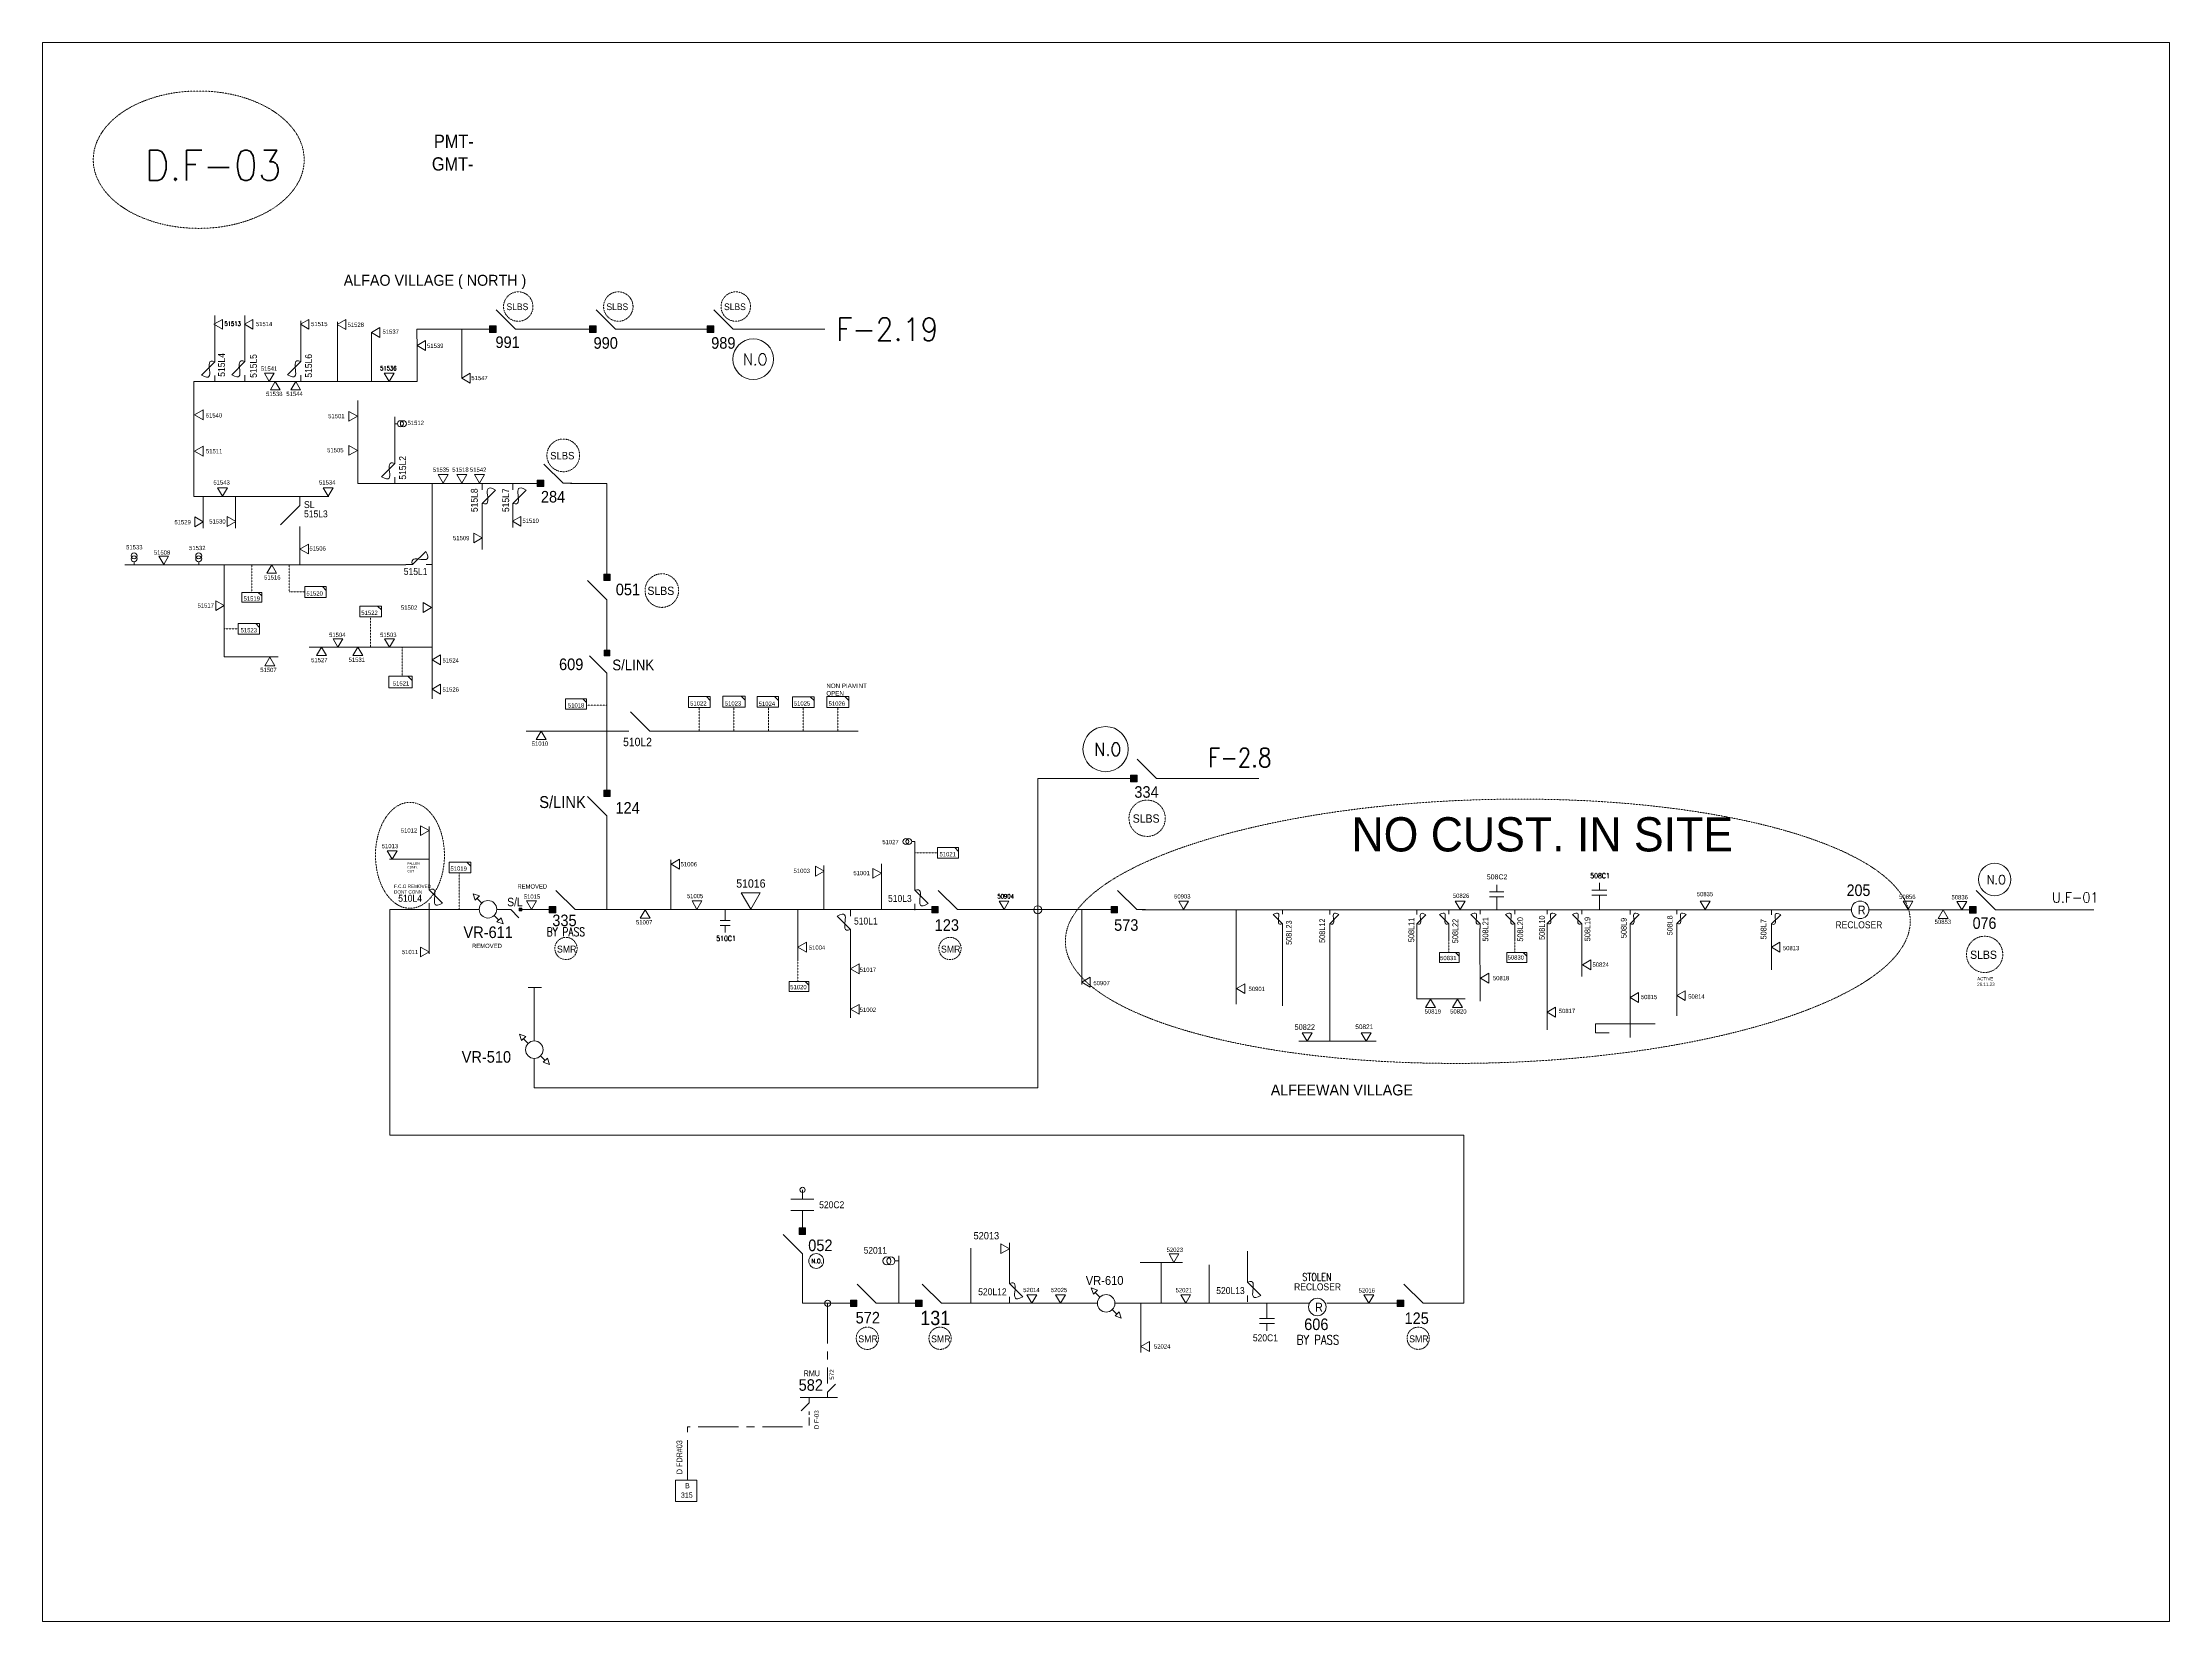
# Model space of a CAD drawing. Header units: metres. Extents: x 65984 to 144644, y -19036 to 23726.
# Drawn here: x 84398 to 85816, y 12868 to 13921 of the extents above; entities that cross this region are included whole.
import ezdxf
from ezdxf.enums import TextEntityAlignment as Align

# ---------------------------------------------------------------- set-up
doc = ezdxf.new("R2010")
doc.units = ezdxf.units.M
doc.header["$MEASUREMENT"] = 0
doc.linetypes.add('( Center )', pattern=[2, 1.25, -0.25, 0.25, -0.25])
doc.linetypes.add('DGN Style 3', pattern=[0.013877, 0, -0.013877])
doc.layers.get('0').update_dxf_attribs({"color": 95, "lineweight": 40})
for name, color, linetype, lineweight in [('ABS', 7, 'Continuous', 40), ('ABS NUMBER', 112, 'Continuous', 30), ('CAPACITOR', 5, 'Continuous', 40), ('D FDR  03', 112, 'Continuous', 40), ('d_eos', 111, 'Continuous', 40), ('d_eos no', 121, 'Continuous', 40), ('d_fco', 5, 'Continuous', 40), ('d_fco text', 95, 'Continuous', 40), ('d_oh branch', 94, 'Continuous', 40), ('d_switch', 95, 'Continuous', 40), ('d_tf', 1, 'Continuous', 40), ('d_tf no', 6, 'Continuous', 40), ('d_ug cable', 95, 'Continuous', 40), ('d_ug tf', 1, 'Continuous', 40), ('d_village name', 7, 'Continuous', 40), ('FDR  1  16', 234, 'Continuous', 40), ('FDR  2  03', 240, 'Continuous', 40), ('FDR  4  02', 126, 'Continuous', 40), ('fedr no', 95, 'Continuous', 40), ('GRID STATION  04', 7, 'Continuous', 40), ('Level 37', 7, 'Continuous', 0), ('O H MAIN FEEDER', 4, 'Continuous', 100), ('REGULATOR', 5, 'Continuous', 40), ('SW N O', 114, 'Continuous', 30)]:
    doc.layers.add(name, color=color, linetype=linetype, lineweight=lineweight)
doc.styles.add('NASKHF', font='naskhf.shx', dxfattribs={"height": 8})
doc.styles.add('Style-Arial', font='arial.ttf')
doc.styles.add('Style-ENGINEERING', font='ENGINEERING.shx')
doc.styles.add('Style-msdefault', font='msdefault.shx')
doc.styles.add('Style-STANDARD', font='STANDARD.shx')

# ---------------------------------------------------------------- blocks, each defined once
blk = doc.blocks.new('TFU_145')
at = {"layer": 'd_tf', "color": 5, "linetype": 'Continuous', "lineweight": 13, "ltscale": 0.000427151}
blk.add_line((0, 10), (0, 0), dxfattribs=at)
for centre in [(0, 30), (0, 20)]:
    blk.add_circle(centre, 10, dxfattribs=at)
blk = doc.blocks.new('ABS2_1_1')
at = {"color": 0, "linetype": 'ByBlock', "lineweight": -2, "ltscale": 500}
for q in [(-29900, 43500), (0, 0)]:
    blk.add_line((0, 13600), q, dxfattribs=at)
at = {"color": 0, "linetype": 'ByBlock', "lineweight": -2, "ltscale": 500, "flags": 128}
for points in [[(5000, 43600), (-5000, 43600), (-5000, 53600), (5000, 53600)], [(3791, 49653), (3791, 49653), (3791, 49653)]]:
    blk.add_lwpolyline(points, close=True, dxfattribs=at)
at = {"color": 0, "linetype": 'ByBlock', "lineweight": -2, "ltscale": 500}
for points in [[(5000, 43600), (-5000, 43600), (5000, 53600), (-5000, 53600)], [(3791, 49653), (3791, 49653), (3791, 49653)]]:
    blk.add_solid(points, dxfattribs=at)
blk = doc.blocks.new('*U893')
at = {"layer": 'SW N O', "color": 3, "lineweight": 13}
blk.add_circle((0, 0), 16.8, dxfattribs=at)
at = {"layer": 'SW N O', "color": 3, "lineweight": 13, "style": 'Style-STANDARD'}
blk.add_text('N.O.', height=9.6, dxfattribs=at).set_placement((1.7, -0.2), align=Align.MIDDLE_CENTER)
blk = doc.blocks.new('*U1087')
at = {"layer": 'd_fco', "color": 5, "linetype": 'Continuous', "lineweight": 13}
blk.add_line((-4.6, 4.2), (-10.1, 4.2), dxfattribs=at)
at = {"layer": 'd_fco', "color": 5, "linetype": 'Continuous', "lineweight": 13, "extrusion": (0, 0, -1), "flags": 128}
blk.add_lwpolyline([(-13, 4.2), (-7.1, 4.2), (4.4, -7.3)], dxfattribs=at)
at = {"layer": 'd_fco', "color": 5, "linetype": 'Continuous', "lineweight": 13}
blk.add_open_spline([(-4.4, -7.3), (-13, 7.7), (11.6, -7.7), (7.1, 4.2)], degree=3, dxfattribs=at)
blk = doc.blocks.new('*U1309')
at = {"layer": 'CAPACITOR', "color": 5, "linetype": 'Continuous', "lineweight": 13}
for p, q in [((-9.9, 8.2), (9.9, 8.2)), ((0.1, 8.5), (0, 16.4)), ((-9.9, -1.4), (9.9, -1.4)), ((0.1, -16.4), (0.1, -1.4))]:
    blk.add_line(p, q, dxfattribs=at)
blk = doc.blocks.new('*U1310')
at = {"layer": 'd_eos', "color": 2, "linetype": 'Continuous', "lineweight": 13, "ltscale": 0.638922}
for p, q in [((-16.2, 0), (16.2, 0)), ((-8.4, 0), (-8.4, -4.6)), ((7.4, 12.1), (7.4, 14.9)), ((7.4, 4.7), (14.4, 11.4)), ((7.4, 0), (7.4, 4.7)), ((-8.4, -4.6), (-15.4, -11.4)), ((-8.4, -12.1), (-8.4, -14.9))]:
    blk.add_line(p, q, dxfattribs=at)
blk = doc.blocks.new('*U1311')
at = {"layer": 'CAPACITOR', "color": 5, "linetype": 'Continuous', "lineweight": 13}
for p, q in [((0, 27.9), (0, -2.9)), ((15, -2.9), (-15, -2.9)), ((15, -12.9), (-15, -12.9)), ((0, -12.9), (0, -27.9))]:
    blk.add_line(p, q, dxfattribs=at)
blk = doc.blocks.new('*U1059')
at = {"layer": 'REGULATOR', "color": 7, "linetype": 'Continuous', "lineweight": 13}
blk.add_circle((0, 0.1), 7.56, dxfattribs=at)
at = {"layer": 'ABS NUMBER', "color": 7, "lineweight": 13, "style": 'Style-ENGINEERING', "width": 0.9}
blk.add_text('R', height=7.56, dxfattribs=at).set_placement((-1.9, 3.7), align=Align.TOP_LEFT)
blk = doc.blocks.new('TF_8')
at = {"color": 0, "linetype": 'ByBlock', "lineweight": -2}
blk.add_line((6.3, 4.95), (9.9, 1.35), dxfattribs=at)
blk.add_3dface([(-10.1, 4.95), (9.9, 4.95), (9.9, -5.05), (-10.1, -5.05)], dxfattribs=at)
blk = doc.blocks.new('*U1312')
at = {"layer": 'd_oh branch', "color": 5, "linetype": 'Continuous', "lineweight": 13}
for p, q in [((10, 0.9), (-10, 0.9)), ((0, 23), (0, 0.9)), ((10, -9.1), (-10, -9.1)), ((0, -9.1), (0, -23))]:
    blk.add_line(p, q, dxfattribs=at)
blk = doc.blocks.new('*U1313')
at = {"layer": 'ABS', "color": 7, "linetype": 'Continuous', "lineweight": 13, "ltscale": 0.246812}
for p, q in [((-8.3, 9.1), (-8.3, 16.6)), ((-8.3, 9.1), (8.3, -7.6)), ((-8.3, -16.6), (-8.3, -9))]:
    blk.add_line(p, q, dxfattribs=at)
blk = doc.blocks.new('TFU_146')
at = {"layer": 'd_tf', "color": 5, "linetype": 'Continuous', "lineweight": 13, "ltscale": 0.000427151}
blk.add_line((0, 10), (0, 0), dxfattribs=at)
for centre in [(0, 30), (0, 20)]:
    blk.add_circle(centre, 10, dxfattribs=at)
blk = doc.blocks.new('*U1315')
at = {"layer": 'CAPACITOR', "color": 5, "linetype": 'Continuous', "lineweight": 13}
for p, q in [((-6.4, 5.4), (6.4, 5.4)), ((-6.4, 1.1), (6.4, 1.1)), ((0, 5.4), (0, 11.7)), ((0, -11.7), (0, 1.1))]:
    blk.add_line(p, q, dxfattribs=at)
blk = doc.blocks.new('*U1316')
at = {"layer": 'CAPACITOR', "color": 5, "linetype": 'Continuous', "lineweight": 13}
for p, q in [((-8.6, 6.5), (8.6, 6.5)), ((-8.6, 0.7), (8.6, 0.7)), ((0, 6.5), (0, 15)), ((0, -15), (0, 0.7)), ((0, -14.9), (0, -1.1))]:
    blk.add_line(p, q, dxfattribs=at)
blk = doc.blocks.new('*U1317')
at = {"layer": 'SW N O', "color": 80, "lineweight": 13}
blk.add_circle((0, 0), 16.8, dxfattribs=at)
at = {"layer": 'SW N O', "color": 80, "lineweight": 13, "style": 'Style-STANDARD'}
blk.add_text('N.O', height=9.6, dxfattribs=at).set_placement((1.7, -0.2), align=Align.MIDDLE_CENTER)
blk = doc.blocks.new('*U3025')
at = {"layer": 'REGULATOR', "color": 5, "linetype": 'Continuous', "lineweight": 13}
for p, q in [((24, 25.1), (13.4, 14.5)), ((-14.9, -13.7), (-25.5, -24.4))]:
    blk.add_line(p, q, dxfattribs=at)
at = {"layer": 'REGULATOR', "color": 5, "linetype": 'Continuous', "lineweight": 13, "flags": 128}
for points in [[(29.5, 20), (34.4, 34.3), (20.1, 29.6)], [(-29.6, -20), (-34.4, -34.3), (-20.1, -29.5)]]:
    blk.add_lwpolyline(points, close=True, dxfattribs=at)
at = {"layer": 'REGULATOR', "color": 5, "linetype": 'Continuous', "lineweight": 13}
blk.add_circle((-0.8, 0.4), 20, dxfattribs=at)
blk = doc.blocks.new('TRA1_1262')
at = {"layer": 'd_tf', "color": 5, "linetype": 'Continuous', "lineweight": 13, "ltscale": 0.000307549, "flags": 128}
blk.add_lwpolyline([(9.9, -16.9), (-0.1, 0.1), (-10.1, -16.9)], close=True, dxfattribs=at)
blk = doc.blocks.new('TRA1_1261')
at = {"layer": 'd_tf', "color": 5, "linetype": 'Continuous', "lineweight": 13, "ltscale": 0.000307549, "xscale": 1.000046566207833, "yscale": 1.000046566207833, "zscale": 1.000046566207833, "rotation": 180}
blk.add_blockref('TRA1_1262', (0, 0), dxfattribs=at)
blk = doc.blocks.new('TRA1_1264')
at = {"layer": 'd_tf', "color": 5, "linetype": 'Continuous', "lineweight": 13, "ltscale": 0.000427151, "flags": 128}
blk.add_lwpolyline([(9.9, -17.1), (-0.1, -0.1), (-10.1, -17.1)], close=True, dxfattribs=at)
blk = doc.blocks.new('TRA1_1263')
at = {"layer": 'd_tf', "color": 5, "linetype": 'Continuous', "lineweight": 13, "ltscale": 0.000427151, "xscale": 1.000046566207833, "yscale": 1.000046566207833, "zscale": 1.000046566207833, "rotation": 180}
blk.add_blockref('TRA1_1264', (0, 0), dxfattribs=at)
blk = doc.blocks.new('*U3162')
at = {"layer": 'd_ug tf', "color": 5, "linetype": 'Continuous', "lineweight": 13, "flags": 128}
blk.add_lwpolyline([(11.5, 1.7), (7.3, 5.7), (11.5, 5.7)], close=True, dxfattribs=at)
at = {"layer": 'd_ug tf', "color": 5, "linetype": 'Continuous', "lineweight": 13, "xscale": 1.147979204721027, "yscale": 1.147979204721027, "zscale": 0.7051863188979033, "rotation": 359.9999999999999}
blk.add_blockref('TF_8', (0.1, 0), dxfattribs=at)
blk = doc.blocks.new('TRA1_1372')
at = {"layer": 'd_tf', "color": 5, "linetype": 'Continuous', "lineweight": 0, "ltscale": 0.000460903, "flags": 128}
blk.add_lwpolyline([(9.9, -17), (-0.1, 0), (-10.1, -17)], close=True, dxfattribs=at)
blk = doc.blocks.new('TRA1_1371')
at = {"layer": 'd_tf', "color": 5, "linetype": 'Continuous', "lineweight": 0, "ltscale": 0.000460903, "xscale": 1.000046566207833, "yscale": 1.000046566207833, "zscale": 1.000046566207833, "rotation": 180}
blk.add_blockref('TRA1_1372', (0, 0), dxfattribs=at)
blk = doc.blocks.new('TRA1_1374')
at = {"layer": 'd_tf', "color": 5, "linetype": 'Continuous', "lineweight": 13, "ltscale": 0.000427151, "flags": 128}
blk.add_lwpolyline([(10.1, -17), (0.1, 0), (-9.9, -17)], close=True, dxfattribs=at)
blk = doc.blocks.new('TRA1_1373')
at = {"layer": 'd_tf', "color": 5, "linetype": 'Continuous', "lineweight": 13, "ltscale": 0.000427151, "xscale": 1.000046566207833, "yscale": 1.000046566207833, "zscale": 1.000046566207833, "rotation": 180}
blk.add_blockref('TRA1_1374', (0, 0), dxfattribs=at)
blk = doc.blocks.new('*U1430')
at = {"layer": 'SW N O', "color": 3, "lineweight": 13}
blk.add_circle((0, 0), 16.8, dxfattribs=at)
at = {"layer": 'SW N O', "color": 3, "lineweight": 13, "style": 'Style-STANDARD'}
blk.add_text('N.O', height=9.6, dxfattribs=at).set_placement((1.7, -0.2), align=Align.MIDDLE_CENTER)
blk = doc.blocks.new('*U4342')
at = {"layer": 'SW N O', "color": 80, "lineweight": 13}
blk.add_circle((0, 0), 16.8, dxfattribs=at)
at = {"layer": 'SW N O', "color": 80, "lineweight": 13, "style": 'Style-STANDARD'}
blk.add_text('N.O', height=9.6, dxfattribs=at).set_placement((1.7, -0.2), align=Align.MIDDLE_CENTER)

msp = doc.modelspace()

# ---------------------------------------------------------------- linework, layer by layer
at = {"layer": 'd_oh branch', "color": 5, "linetype": 'Continuous', "lineweight": 13}
for p, q in [((84512.8, 13709.9), (84512.8, 13738.7)), ((84532.9, 13709.9), (84532.9, 13738.7)), ((84570.1, 13709.9), (84570.1, 13735.1)), ((84594.5, 13694.7), (84594.5, 13734.5)), ((84617.2, 13694.7), (84617.2, 13727.3)), ((84647.7, 13716.5), (84647.6, 13729.5)), ((84677.5, 13696.6), (84677.5, 13729.2)), ((84647.7, 13694.7), (84647.7, 13716.5)), ((84498.9, 13694.7), (84631.7, 13694.7)), ((84631.7, 13694.7), (84647.7, 13694.7)), ((84632.8, 13642), (84632.8, 13671)), ((84505.1, 13617.9), (84505.1, 13596.8)), ((84526.7, 13617.9), (84526.7, 13596.8)), ((84691.1, 13611.1), (84691.1, 13582.6)), ((84711.4, 13611.1), (84711.4, 13597.4)), ((84640.1, 13572.5), (84452.8, 13572.5)), ((84720.3, 13461.5), (84783, 13461.5)), ((84805.4, 13461.5), (84941.7, 13461.5)), ((84655.7, 13358.2), (84655.7, 13398)), ((84979.4, 13357.7), (84979.4, 13388)), ((84655.6, 13376.2), (84629.3, 13376.2)), ((84816.8, 13342.6), (84816.8, 13375.9)), ((84918.8, 13342.6), (84918.8, 13372)), ((84957.2, 13342.6), (84957.2, 13373.1)), ((84655.7, 13313.2), (84655.7, 13342.6)), ((84901.4, 13342.6), (84901.4, 13308.5)), ((85090.7, 13342.6), (85090.7, 13292.6)), ((85193.7, 13342.5), (85193.7, 13279.5)), ((85705.6, 13342.5), (85765.4, 13342.5)), ((85224.5, 13330), (85224.5, 13278.5)), ((85256, 13330.1), (85256, 13254.9)), ((85314, 13330.4), (85314, 13283.1)), ((85335.5, 13330), (85335.5, 13322)), ((85356.2, 13330), (85356.3, 13281.7)), ((85379.4, 13330), (85379.4, 13322.2)), ((85400.9, 13330.3), (85400.9, 13262.4)), ((85424.1, 13330.6), (85424.1, 13298)), ((85456.3, 13330.1), (85456.3, 13257.3)), ((85487.4, 13330.2), (85487.4, 13271.9)), ((85550.6, 13329.9), (85550.6, 13302.4)), ((84936.5, 13326), (84936.5, 13270.6)), ((85314, 13283.1), (85346.4, 13283.1)), ((85456.3, 13266.4), (85472.9, 13266.4)), ((85235.4, 13254.9), (85287, 13254.9)), ((85016.9, 13080.2), (85016.9, 13117)), ((85042.5, 13095.1), (85042.5, 13120.6)), ((85201.2, 13096.7), (85201.2, 13114.9)), ((84968.8, 13080.2), (84968.8, 13111.8)), ((85143.4, 13107.3), (85157.9, 13107.3)), ((85175.6, 13080.2), (85175.6, 13105.8)), ((85130.2, 13080.2), (85130.2, 13047.4))]:
    msp.add_line(p, q, dxfattribs=at)
at = {"layer": 'd_oh branch', "color": 94, "linetype": 'Continuous', "lineweight": 13}
for p, q in [((84719, 13729.5), (84762.7, 13729.5)), ((84785.7, 13729.5), (84841.1, 13729.5)), ((84864.1, 13729.5), (84919.5, 13729.5))]:
    msp.add_line(p, q, dxfattribs=at)
at = {"layer": 'd_oh branch', "color": 5, "linetype": 'Continuous', "lineweight": 13, "flags": 128}
for points in [[(84695.9, 13729.5), (84647.6, 13729.5)], [(84498.9, 13617.9), (84498.9, 13694.7)], [(84730.2, 13626.7), (84608.2, 13626.7), (84608.2, 13682)], [(84657.8, 13626.7), (84657.8, 13483.1)], [(84588.8, 13617.9), (84498.9, 13617.9)], [(84569.5, 13572.5), (84569.5, 13592.8)], [(84519.1, 13572.5), (84519.1, 13511.1), (84555, 13511.1)], [(84657.8, 13517.5), (84575.7, 13517.5)], [(85456.3, 13266.4), (85433.1, 13266.4), (85433.1, 13260.6), (85442.4, 13260.6)], [(85143.6, 13080.2), (85143.6, 13107.3), (85129.7, 13107.3)]]:
    msp.add_lwpolyline(points, dxfattribs=at)
at = {"layer": 'd_tf', "color": 5, "linetype": 'Continuous', "lineweight": 13, "ltscale": 0.000427151, "flags": 128}
for points in [[(84650, 13392), (84650, 13398.5), (84655.7, 13395.3)], [(84627.7, 13381.9), (84634.3, 13381.9), (84631, 13376.2)], [(84720.6, 13348.4), (84727.2, 13348.4), (84723.9, 13342.7)], [(84650, 13311.1), (84650, 13317.7), (84655.7, 13314.4)], [(85036.8, 13119.9), (85036.8, 13113.3), (85042.5, 13116.6)], [(85148.9, 13113.1), (85155.5, 13113.1), (85152.2, 13107.3)], [(85054.2, 13085.9), (85060.8, 13085.9), (85057.5, 13080.2)], [(85073.3, 13085.9), (85079.9, 13085.9), (85076.6, 13080.2)], [(85156.7, 13085.9), (85163.3, 13085.9), (85160, 13080.2)], [(85278.8, 13085.9), (85285.4, 13085.9), (85282.1, 13080.2)], [(85135.9, 13048.1), (85135.9, 13054.7), (85130.2, 13051.4)]]:
    msp.add_lwpolyline(points, close=True, dxfattribs=at)
at = {"layer": 'd_ug cable', "color": 5, "linetype": 'DGN Style 3', "lineweight": 13}
for p, q in [((84537.5, 13572.5), (84537.5, 13554.1)), ((84528.4, 13529.8), (84519.1, 13529.8)), ((84616.7, 13517.5), (84616.7, 13537.8)), ((84637.7, 13517.5), (84637.7, 13498.1)), ((84773.9, 13478.9), (84760.5, 13478.9)), ((84835.8, 13477.4), (84835.8, 13461.7)), ((84858.9, 13477.4), (84858.9, 13461.7)), ((84882, 13477.4), (84882, 13461.7)), ((84905, 13477.4), (84905, 13461.7)), ((84928.1, 13477.4), (84928.1, 13461.7)), ((84994.4, 13380.4), (84979.4, 13380.4)), ((84675.7, 13342.6), (84675.7, 13367)), ((85335.5, 13322), (85335.5, 13314)), ((85379.4, 13322.2), (85379.4, 13314)), ((84901.4, 13308.5), (84901.4, 13294.7))]:
    msp.add_line(p, q, dxfattribs=at)
at = {"layer": 'd_ug cable', "color": 5, "linetype": 'DGN Style 3', "lineweight": 13, "flags": 128}
msp.add_lwpolyline([(84562.3, 13572.5), (84562.3, 13554.4), (84572.8, 13554.4)], dxfattribs=at)
at = {"layer": 'd_ug cable', "color": 2, "linetype": 'DGN Style 3', "lineweight": 13}
for centre, radius in [((84715.1, 13744.6), 9.81), ((84781.8, 13744.6), 9.81), ((84860.1, 13744.6), 9.81), ((84745.1, 13645.4), 10.9), ((84810.8, 13555.3), 11.2), ((85134.3, 13403.5), 12.1), ((84746.9, 13316.7), 7.42), ((85002.9, 13316.7), 7.42), ((85692.6, 13312.8), 12.1), ((84947.8, 13056.9), 7.42), ((84996.3, 13056.9), 7.42), ((85315, 13056.9), 7.42)]:
    msp.add_circle(centre, radius, dxfattribs=at)
at = {"layer": 'd_ug cable', "color": 41, "linetype": 'DGN Style 3', "lineweight": 13}
msp.add_ellipse((85361.4, 13328.2), major_axis=(281.6, 7.4), ratio=0.311693, dxfattribs=at)
at = {"layer": 'FDR  1  16', "color": 5, "linetype": '( Center )', "lineweight": 13, "ltscale": 21.357537}
msp.add_line((84921.3, 13080.2), (84921.3, 13028.4), dxfattribs=at)
at = {"layer": 'FDR  1  16', "color": 5, "linetype": '( Center )', "lineweight": 13, "ltscale": 21.357537, "flags": 128}
msp.add_lwpolyline([(84828, 12962.3), (84828, 12997.9), (84909, 12997.9), (84909, 13006.2)], dxfattribs=at)
at = {"layer": 'FDR  2  03', "color": 5, "linetype": 'Continuous', "lineweight": 13}
msp.add_line((84735.8, 13342.6), (84715.8, 13342.6), dxfattribs=at)
at = {"layer": 'FDR  4  02', "color": 5, "linetype": 'Continuous', "lineweight": 13}
msp.add_line((84774.2, 13571.2), (84774.2, 13585.5), dxfattribs=at)
at = {"layer": 'FDR  4  02', "color": 5, "linetype": 'Continuous', "lineweight": 13, "flags": 128}
msp.add_lwpolyline([(84774.2, 13626.7), (84755.9, 13626.7)], dxfattribs=at)
at = {"layer": 'fedr no', "color": 82, "linetype": 'DGN Style 3', "lineweight": 13, "true_color": 0x1dc70e}
msp.add_ellipse((84502.1, 13842.5), major_axis=(70.3, 0), ratio=0.651175, dxfattribs=at)
at = {"layer": 'fedr no', "color": 2, "linetype": 'DGN Style 3', "lineweight": 13}
msp.add_ellipse((84642.9, 13378.8), major_axis=(0, -35.3), ratio=0.651175, dxfattribs=at)
at = {"layer": 'GRID STATION  04', "color": 5, "linetype": 'Continuous', "lineweight": 13, "ltscale": 0.589468, "flags": 128}
msp.add_lwpolyline([(84820, 12948.1), (84820, 12962.3), (84834.2, 12962.3), (84834.2, 12948.1)], close=True, dxfattribs=at)
at = {"layer": 'O H MAIN FEEDER', "color": 5, "lineweight": 13, "ltscale": 0.498725}
for p, q in [((84774.2, 13566.6), (84774.2, 13626.7)), ((84774.2, 13511.7), (84774.2, 13545.4)), ((84774.2, 13420.6), (84774.2, 13499.8)), ((84774.2, 13342.6), (84774.2, 13399.9)), ((84689, 13342.6), (84629.5, 13342.6)), ((84709.8, 13342.6), (84700.8, 13342.6)), ((84992.6, 13342.6), (84756.2, 13342.6)), ((85603.8, 13342.5), (85131, 13342.5)), ((85682.5, 13342.5), (85615.4, 13342.5)), ((84725.8, 13290.8), (84725.8, 13255.1)), ((84904.5, 13080.2), (84904.5, 13109.3)), ((84936.2, 13080.2), (84904.5, 13080.2)), ((84980, 13080.2), (84959.4, 13080.2)), ((85101.1, 13080.2), (85002.1, 13080.2)), ((85242.2, 13080.2), (85112.9, 13080.2)), ((85301.5, 13080.2), (85254, 13080.2)), ((85345.5, 13080.2), (85323.5, 13080.2))]:
    msp.add_line(p, q, dxfattribs=at)
at = {"layer": 'O H MAIN FEEDER', "color": 114, "lineweight": 13, "ltscale": 0.498725}
msp.add_line((85208.8, 13430), (85146.3, 13430), dxfattribs=at)
at = {"layer": 'O H MAIN FEEDER', "color": 5, "lineweight": 13, "ltscale": 0.427151}
msp.add_line((84730.7, 13290.8), (84721.6, 13290.8), dxfattribs=at)
at = {"layer": 'O H MAIN FEEDER', "color": 140, "lineweight": 13, "ltscale": 0.498271, "flags": 128}
msp.add_lwpolyline([(84398, 13920.6), (85815.8, 13920.6), (85815.8, 12868.1), (84398, 12868.1)], close=True, dxfattribs=at)
at = {"layer": 'O H MAIN FEEDER', "color": 5, "lineweight": 13, "ltscale": 0.498725, "flags": 128}
for points in [[(84774.2, 13626.7), (84750, 13626.7)], [(85345.5, 13080.2), (85345.5, 13192.3), (84629.5, 13192.3), (84629.5, 13342.6)]]:
    msp.add_lwpolyline(points, dxfattribs=at)
at = {"layer": 'O H MAIN FEEDER', "color": 5, "lineweight": 13, "ltscale": 30.027308, "flags": 128}
for points in [[(84725.8, 13243.4), (84725.8, 13223.8), (85061.5, 13223.8), (85061.5, 13430), (85123.3, 13430)], [(85110.3, 13342.6), (85013.7, 13342.6)]]:
    msp.add_lwpolyline(points, dxfattribs=at)
at = {"layer": 'O H MAIN FEEDER', "color": 5, "lineweight": 13, "ltscale": 0.498725}
for centre, radius in [((85061.4, 13342.5), 2.68), ((84921.4, 13080.2), 2.06)]:
    msp.add_circle(centre, radius, dxfattribs=at)
at = {"layer": 'O H MAIN FEEDER', "lineweight": 13, "ltscale": 0.498725}
msp.add_circle((84904.6, 13155.8), 1.71, dxfattribs=at)

# ---------------------------------------------------------------- block references
at = {"layer": 'ABS', "color": 2, "linetype": 'Continuous', "lineweight": 13, "ltscale": 0.830227, "xscale": 0.0004291995683942346, "zscale": 0.0005520502914677097}
for p, yscale, rotation in [((84719, 13729.5), -0.0004291995683942348, 270.0000000000002), ((84785.7, 13729.5), -0.0004291995683942348, 270.0000000000002), ((84864.1, 13729.5), -0.0004291995683942348, 270.0000000000002), ((84750.8, 13626.8), -0.0004291995683942348, 270.0000000000002), ((84774.2, 13543.3), 0.0004291995683942346, 359.9999999999997), ((85146.3, 13430), -0.0004291995683942348, 270.0000000000002), ((85013.7, 13342.6), -0.0004291995683942348, 270.0000000000002), ((85705.6, 13342.5), -0.0004291995683942348, 270.0000000000002), ((84959.6, 13080.2), -0.0004291995683942348, 270.0000000000002), ((85003, 13080.2), -0.0004291995683942348, 270.0000000000002), ((85324.1, 13080.2), -0.0004291995683942348, 270.0000000000002)]:
    msp.add_blockref('ABS2_1_1', p, dxfattribs=dict(at, yscale=yscale, rotation=rotation))
at = {"layer": 'ABS', "color": 7, "linetype": 'Continuous', "lineweight": 13, "ltscale": 0.246812, "extrusion": (0, 0, -1), "xscale": 0.7722928242681157, "yscale": 0.7722928242681157, "zscale": 0.7722928242681157}
msp.add_blockref('*U1313', (-84563.1, 13604.9), dxfattribs=at)
at = {"layer": 'ABS', "color": 7, "linetype": 'Continuous', "lineweight": 13, "ltscale": 0.747205, "xscale": 0.0003862796115548111, "yscale": 0.0003862796115548111, "zscale": 0.0004968452623209387, "rotation": 359.9999999999997}
msp.add_blockref('ABS2_1_1', (84774.2, 13494.9), dxfattribs=at)
at = {"layer": 'ABS', "color": 7, "linetype": 'Continuous', "lineweight": 13, "ltscale": 0.246812, "extrusion": (0, 0, -1), "xscale": 0.7722928242681157, "yscale": 0.7722928242681157, "zscale": 0.7722928242681157, "rotation": 89.99999999999999}
msp.add_blockref('*U1313', (-84795.8, 13468), dxfattribs=at)
at = {"layer": 'ABS', "color": 7, "linetype": 'Continuous', "lineweight": 13, "ltscale": 0.830227, "xscale": 0.0004291995683942346, "zscale": 0.0005520502914677097}
for p, yscale, rotation in [((84774.2, 13399.3), 0.0004291995683942346, 359.9999999999997), ((84758.8, 13342.6), -0.0004291995683942348, 270.0000000000002), ((85133.3, 13342.6), -0.0004291995683942348, 270.0000000000002), ((84904.5, 13107.4), 0.0004291995683942346, 359.9999999999997)]:
    msp.add_blockref('ABS2_1_1', p, dxfattribs=dict(at, yscale=yscale, rotation=rotation))
at = {"layer": 'ABS', "color": 7, "linetype": 'Continuous', "lineweight": 13, "ltscale": 0.346296, "extrusion": (-2.70253e-16, 1.87511e-17, -1), "xscale": 0.0001790232313510132, "yscale": 0.0001790232313510132, "zscale": 0.0002302654390277473, "rotation": 89.99999999999979}
msp.add_blockref('ABS2_1_1', (-84707.8, 13342.6), dxfattribs=at)
at = {"layer": 'CAPACITOR', "color": 5, "linetype": 'Continuous', "lineweight": 13, "extrusion": (0, 0, -1), "xscale": 0.5560508334730434, "yscale": 0.5560508334730434, "zscale": 0.5560508334730434}
msp.add_blockref('*U1316', (-85367.4, 13350.8), dxfattribs=at)
at = {"layer": 'CAPACITOR', "color": 5, "linetype": 'Continuous', "lineweight": 13}
for name, p, xscale, yscale, zscale in [('*U1315', (85435.8, 13351.5), 0.7722928242681157, 0.7722928242681157, 0.7722928242681157), ('*U1309', (84904.5, 13143.2), 0.7722928242681157, 0.7722928242681157, 0.7722928242681157), ('*U1311', (85214.2, 13071), 0.3295854362072661, 0.3295854362072661, 0.3295854362072661)]:
    msp.add_blockref(name, p, dxfattribs=dict(at, xscale=xscale, yscale=yscale, zscale=zscale))
at = {"layer": 'd_eos', "color": 2, "linetype": 'Continuous', "lineweight": 13, "ltscale": 0.638922, "xscale": 0.7722928242681157, "yscale": 0.7722928242681157, "zscale": 0.7722928242681157}
msp.add_blockref('*U1310', (84915.5, 13017.4), dxfattribs=at)
at = {"layer": 'd_fco', "color": 5, "linetype": 'Continuous', "lineweight": 13, "extrusion": (0, 0, -1)}
for p, xscale, yscale, zscale, rotation in [((-84509.6, 13702.3), 0.7722928242681157, 0.7722928242681157, 0.7722928242681157, 90.00000000060001), ((-84529.7, 13702.5), 0.7722928242681157, 0.7722928242681157, 0.7722928242681157, 90.00000000060001), ((-84566.9, 13702.5), 0.7722928242681157, 0.7722928242681157, 0.7722928242681157, 90.00000000060001), ((-84629.6, 13634.5), 0.7722928242681157, 0.7722928242681157, 0.7722928242681157, 90.00000000060001), ((-84694.3, 13618.9), 0.7722928242681157, 0.7722928242681157, 0.7722928242681157, 270.0000000006), ((-84714.7, 13618.9), 0.7722928242681157, 0.7722928242681157, 0.7722928242681157, 270.0000000006), ((-85258.3, 13337), 0.5269904139014461, 0.5269904139014461, 0.5269904139014461, 269.9999999995591), ((-85316.3, 13336.9), 0.5269904139014461, 0.5269904139014461, 0.5269904139014461, 269.9999999995591), ((-85403.1, 13337.1), 0.5269904139014461, 0.5269904139014461, 0.5269904139014461, 269.9999999995591), ((-85458.5, 13337), 0.5269904139014461, 0.5269904139014461, 0.5269904139014461, 269.9999999995591), ((-85489.7, 13337.1), 0.5269904139014461, 0.5269904139014461, 0.5269904139014461, 269.9999999995591), ((-85552.8, 13336.8), 0.5269904139014461, 0.5269904139014461, 0.5269904139014461, 269.9999999995591)]:
    msp.add_blockref('*U1087', p, dxfattribs=dict(at, xscale=xscale, yscale=yscale, zscale=zscale, rotation=rotation))
at = {"layer": 'd_fco', "color": 5, "linetype": 'Continuous', "lineweight": 13}
for p, xscale, yscale, zscale, rotation in [((84650.1, 13575.8), 0.7722928242681157, 0.7722928242681157, 0.7722928242681157, 180.0000000005999), ((84659, 13350.4), 0.7722928242681157, 0.7722928242681157, 0.7722928242681157, 90.00000000060005), ((84982.6, 13350), 0.7722928242681157, 0.7722928242681157, 0.7722928242681157, 90.00000000060005), ((84933.3, 13334.8), 0.7722928242681157, 0.7722928242681157, 0.7722928242681157, 270.0000000006), ((85222.2, 13337), 0.5406049769876813, 0.5406049769876813, 0.5406049769876813, 269.9640835135763), ((85333.2, 13337), 0.5406049769876813, 0.5406049769876813, 0.5406049769876813, 269.9640835135763), ((85354, 13337), 0.5406049769876813, 0.5406049769876813, 0.5406049769876813, 269.9640835135763), ((85377.1, 13337), 0.5406049769876813, 0.5406049769876813, 0.5406049769876813, 269.9640835135763), ((85421.8, 13337), 0.5406049769876813, 0.5406049769876813, 0.5406049769876813, 269.9640835135763), ((85045.8, 13088), 0.7722928242681157, 0.7722928242681157, 0.7722928242681157, 90.00000000060005), ((85204.5, 13088.9), 0.7722928242681157, 0.7722928242681157, 0.7722928242681157, 90.00000000060005)]:
    msp.add_blockref('*U1087', p, dxfattribs=dict(at, xscale=xscale, yscale=yscale, zscale=zscale, rotation=rotation))
at = {"layer": 'd_oh branch', "color": 5, "linetype": 'Continuous', "lineweight": 13, "xscale": 0.3295854362072661, "yscale": 0.3295854362072661, "zscale": 0.3295854362072661}
msp.add_blockref('*U1312', (84853.1, 13335), dxfattribs=at)
at = {"layer": 'd_tf', "color": 5, "linetype": 'Continuous', "lineweight": 13, "ltscale": 0.000307549, "xscale": 0.3295854362072661, "yscale": 0.3295854362072661, "zscale": 0.3295854362072661}
for p, rotation in [((84512.3, 13732.8), 270), ((84532.6, 13732.8), 270), ((84570, 13732.8), 270), ((84594.5, 13732.7), 270), ((84617.3, 13727.4), 270), ((84647.7, 13718.7), 270), ((84677.5, 13696.9), 270), ((84499.4, 13672.5), 270), ((84607.8, 13671.4), 89.99999999999999), ((84499.4, 13648.2), 270), ((84607.8, 13648.7), 89.99999999999999), ((84505.1, 13601), 89.99999999999999), ((84526.7, 13601.3), 89.99999999999999), ((84711.3, 13601.5), 270), ((84569.6, 13583), 270), ((84691, 13590.3), 89.99999999999999), ((84519.1, 13545.2), 89.99999999999999), ((84657.3, 13544), 89.99999999999999), ((84549.5, 13510.8), 180), ((84730.4, 13461.6), 180), ((84817.1, 13372.9), 270), ((84918.9, 13368.2), 89.99999999999999), ((84957.1, 13366.8), 89.99999999999999), ((84799.7, 13342.5), 180), ((84901.6, 13317.6), 270), ((84936.7, 13303.2), 270), ((84936.7, 13276.2), 270)]:
    msp.add_blockref('TRA1_1261', p, dxfattribs=dict(at, rotation=rotation))
for p in [(84549.1, 13694.7), (84629, 13694.7), (84665, 13627), (84677.5, 13627), (84689.3, 13627), (84517.9, 13618.2), (84588.4, 13618.2), (84478.7, 13572.6), (84594.9, 13517.5), (84629.2, 13517.5), (84834.2, 13342.8)]:
    msp.add_blockref('TRA1_1261', p, dxfattribs=at)
at = {"layer": 'd_tf', "color": 5, "linetype": 'Continuous', "lineweight": 13, "ltscale": 0.000307549, "extrusion": (0, 0, -1), "xscale": 0.3295854362072661, "yscale": 0.3295854362072661, "zscale": 0.3295854362072661}
for p, rotation in [((-84553.1, 13694.7), 180), ((-84566.7, 13694.7), 180), ((-84550.7, 13572.5), 180), ((-84583.9, 13517.5), 180), ((-84608.1, 13517.5), 180), ((-84657.8, 13509.1), 89.99999999999999), ((-84657.8, 13489.5), 89.99999999999999)]:
    msp.add_blockref('TRA1_1261', p, dxfattribs=dict(at, rotation=rotation))
at = {"layer": 'd_tf', "color": 5, "linetype": 'Continuous', "lineweight": 13, "ltscale": 0.000427151}
for name, p, xscale, yscale, zscale, rotation in [('TFU_146', (84632.6, 13666.5), 0.1977512617243594, 0.1977512617243594, 0.1977512617243594, 269.9999999999999), ('TFU_146', (84459, 13572.5), 0.1977512617243594, 0.1977512617243594, 0.1977512617243594, 359.9999999999999), ('TFU_146', (84502.1, 13572.5), 0.1977512617243594, 0.1977512617243594, 0.1977512617243594, 359.9999999999999), ('TFU_146', (84979.4, 13388), 0.1977512617243594, 0.1977512617243594, 0.1977512617243594, 89.9999999999999), ('TRA1_1373', (85664.9, 13342.4), 0.3295854362072661, 0.3295854362072661, 0.3295854362072661, 180), ('TRA1_1263', (85550.5, 13317.6), 0.3295854362072661, 0.3295854362072661, 0.3295854362072661, 270), ('TRA1_1263', (85356.5, 13297), 0.3295854362072661, 0.3295854362072661, 0.3295854362072661, 270), ('TRA1_1263', (85424.4, 13305.8), 0.3295854362072661, 0.3295854362072661, 0.3295854362072661, 270), ('TRA1_1263', (85090.7, 13294.3), 0.3295854362072661, 0.3295854362072661, 0.3295854362072661, 270), ('TRA1_1263', (85193.9, 13290), 0.3295854362072661, 0.3295854362072661, 0.3295854362072661, 270), ('TRA1_1263', (85456.3, 13284.1), 0.3295854362072661, 0.3295854362072661, 0.3295854362072661, 270), ('TRA1_1263', (85487.4, 13285.3), 0.3295854362072661, 0.3295854362072661, 0.3295854362072661, 270), ('TRA1_1263', (85323.3, 13283), 0.3295854362072661, 0.3295854362072661, 0.3295854362072661, 180), ('TRA1_1263', (85341.3, 13283), 0.3295854362072661, 0.3295854362072661, 0.3295854362072661, 180), ('TRA1_1263', (85400.9, 13274.3), 0.3295854362072661, 0.3295854362072661, 0.3295854362072661, 270), ('TFU_145', (84968.8, 13108.5), 0.2659728306645197, 0.2659728306645197, 0.2659728306645197, 90.0001871742919)]:
    msp.add_blockref(name, p, dxfattribs=dict(at, xscale=xscale, yscale=yscale, zscale=zscale, rotation=rotation))
at = {"layer": 'd_tf', "color": 5, "linetype": 'Continuous', "lineweight": 0, "ltscale": 0.000460903, "xscale": 0.6401433999848569, "yscale": 0.6401433999848569, "zscale": 0.6401433999848569}
msp.add_blockref('TRA1_1371', (84870, 13343), dxfattribs=at)
at = {"layer": 'd_tf', "color": 5, "linetype": 'Continuous', "lineweight": 13, "ltscale": 0.000427151, "xscale": 0.3295854362072661, "yscale": 0.3295854362072661, "zscale": 0.3295854362072661}
for p in [(85038.9, 13342.7), (85158.6, 13342.7), (85342.9, 13342.7), (85506.3, 13342.7), (85641.5, 13342.7), (85677.4, 13342.4), (85240.9, 13254.9), (85280.3, 13254.9)]:
    msp.add_blockref('TRA1_1263', p, dxfattribs=at)
at = {"layer": 'd_ug tf', "color": 5, "linetype": 'Continuous', "lineweight": 13}
for name, p, xscale, yscale, zscale in [('TF_8', (84580, 13554.4), 0.7181222810586895, 0.7181222810586895, 0.6401433999848569), ('TF_8', (84537.6, 13550.8), 0.6591708724145322, 0.6591708724145322, 0.6401433999848569), ('TF_8', (84616.8, 13541.4), 0.7263012115023981, 0.7263012115023981, 0.6401433999848569), ('TF_8', (84535.6, 13529.8), 0.7086853452210157, 0.7086853452210157, 0.6401433999848569), ('*U3162', (84636.6, 13494.3), 0.6730500150618814, 0.6730500150618814, 0.6730500150618814), ('TF_8', (84835.9, 13481.1), 0.7292214890277045, 0.7292214890277045, 0.6401433999848569), ('TF_8', (84859, 13481.2), 0.739854962622006, 0.739854962622006, 0.6401433999848569), ('TF_8', (84881.5, 13481.1), 0.715466163968526, 0.715466163968526, 0.6401433999848569), ('TF_8', (84905.2, 13481), 0.713638868656914, 0.713638868656914, 0.6401433999848569), ('TF_8', (84928.2, 13481.1), 0.7334780749010632, 0.7334780749010632, 0.6401433999848569), ('TF_8', (84753.7, 13479.7), 0.6944429614388468, 0.6944429614388468, 0.6401433999848569), ('TF_8', (84676.3, 13370.7), 0.7231726267283004, 0.7231726267283004, 0.4746256625556665), ('TF_8', (85001.6, 13380.5), 0.7056244346952217, 0.7056244346952217, 0.6401433999848569), ('TF_8', (85335.8, 13310.8), 0.6591708724145322, 0.6591708724145322, 0.6401433999848569), ('TF_8', (85380.8, 13310.8), 0.6591708724145322, 0.6591708724145322, 0.6401433999848569), ('TF_8', (84902.3, 13291.4), 0.6591708724145322, 0.6591708724145322, 0.6401433999848569)]:
    msp.add_blockref(name, p, dxfattribs=dict(at, xscale=xscale, yscale=yscale, zscale=zscale))
at = {"layer": 'REGULATOR', "color": 5, "linetype": 'Continuous', "lineweight": 13, "xscale": 0.2919607475079442, "yscale": 0.2919607475079442, "zscale": 0.2919607475079442, "rotation": 90.00000000000001}
for p in [(84695, 13343.1), (84725.9, 13249.5), (85107.1, 13080.4)]:
    msp.add_blockref('*U3025', p, dxfattribs=at)
at = {"layer": 'REGULATOR', "color": 7, "linetype": 'Continuous', "lineweight": 13, "xscale": 0.7722928242681157, "yscale": 0.7722928242681157, "zscale": 0.7722928242681157}
for p in [(85609.6, 13342.4), (85247.8, 13077.7)]:
    msp.add_blockref('*U1059', p, dxfattribs=at)
at = {"layer": 'SW N O', "color": 80, "lineweight": 13}
for name, p, xscale, yscale, zscale in [('*U4342', (84871.7, 13709.5), 0.8058636583762605, 0.8058636583762605, 0.8058636583762605), ('*U1317', (85106.6, 13449.6), 0.8954040648625117, 0.8954040648625117, 0.8954040648625117)]:
    msp.add_blockref(name, p, dxfattribs=dict(at, xscale=xscale, yscale=yscale, zscale=zscale))
at = {"layer": 'SW N O', "color": 3, "lineweight": 13}
for name, p, xscale, yscale, zscale in [('*U1430', (85699.3, 13362.7), 0.6423144474168146, 0.6423144474168146, 0.6423144474168146), ('*U893', (84913.7, 13108.4), 0.2942614375714783, 0.2942614375714783, 0.2942614375714783)]:
    msp.add_blockref(name, p, dxfattribs=dict(at, xscale=xscale, yscale=yscale, zscale=zscale))

# ---------------------------------------------------------------- texts
at = {"layer": 'ABS NUMBER', "color": 2, "lineweight": 13, "style": 'Style-Arial'}
for s, height, width, p in [('991', 7.72, 0.9, (84699.9, 13724.7)), ('990', 7.72, 0.9, (84765.3, 13724.2)), ('989', 7.72, 0.9, (84843.7, 13724.2)), ('284', 7.72, 0.9, (84730.2, 13621.7)), ('051', 7.72, 0.9, (84780.1, 13559.9)), ('334', 7.72, 0.9, (85125.8, 13424.9)), ('123', 7.72, 0.9, (84992.7, 13336.2)), ('076', 7.72, 0.88, (85684.6, 13337.5)), ('572', 7.72, 0.9, (84940, 13074.5)), ('131', 9.5, 0.9, (84983.1, 13075.2)), ('125', 7.72, 0.9, (85305.9, 13074.1))]:
    msp.add_text(s, height=height, dxfattribs=dict(at, width=width)).set_placement(p, align=Align.TOP_LEFT)
at = {"layer": 'ABS NUMBER', "color": 7, "lineweight": 13, "style": 'Style-Arial'}
for s, height, width, p in [('609', 7.72, 0.9, (84742.3, 13510)), ('124', 7.72, 0.9, (84779.9, 13414.3)), ('205', 7.72, 0.88, (85600.6, 13359.4)), ('VR-611', 7.72, 0.9, (84678.6, 13331.4)), ('335', 7.72, 0.9, (84737.8, 13339.3)), ('573', 7.72, 0.9, (85112.3, 13336.2)), ('VR-510', 7.72, 0.9, (84677.4, 13248.3)), ('052', 7.72, 0.9, (84908.4, 13122.7)), ('VR-610', 5.9, 0.9, (85093.4, 13098.4)), ('606', 7.72, 0.9, (85239, 13070.1))]:
    msp.add_text(s, height=height, dxfattribs=dict(at, width=width)).set_placement(p, align=Align.TOP_LEFT)
at = {"layer": 'ABS NUMBER', "color": 1, "lineweight": 13, "attachment_point": 1, "style": 'NASKHF'}
for s, insert, char_height in [('\\fArial|b0|i0|c178178|p39;\\H1x;\\W0.9;FALLEN \\PCOND.\\PCUT', (84641.2, 13374.2), 1.559), ('\\fArial|b0|i0|c178178|p39;\\H1x;\\W0.9;F.C.O REMOVED\\PDONT CONN ', (84632.3, 13359.3), 2.241)]:
    msp.add_mtext(s, dxfattribs=dict(at, insert=insert, char_height=char_height))
at = {"layer": 'D FDR  03', "color": 5, "linetype": 'Continuous', "lineweight": 13, "style": 'Style-STANDARD'}
msp.add_text('510C1', height=3.3, dxfattribs=at).set_placement((84853.6, 13323.4), align=Align.MIDDLE_CENTER)
at = {"layer": 'd_eos no', "color": 7, "linetype": 'Continuous', "lineweight": 13, "style": 'Style-Arial', "width": 0.88}
for s, p in [('PMT-', (84658.9, 13859.2)), ('GMT-', (84657.5, 13844.1))]:
    msp.add_text(s, height=8.84, dxfattribs=at).set_placement(p, align=Align.TOP_LEFT)
at = {"layer": 'd_eos no', "color": 2, "linetype": 'Continuous', "lineweight": 13, "ltscale": 0.9, "style": 'Style-Arial', "width": 0.88}
msp.add_text('S/LINK', height=7.16, dxfattribs=at).set_placement((84777.8, 13509.3), align=Align.TOP_LEFT)
at = {"layer": 'd_eos no', "color": 2, "linetype": 'Continuous', "lineweight": 13, "style": 'Style-Arial'}
for s, height, width, p in [('S/LINK', 7.96, 0.88, (84729.1, 13418.3)), ('582', 7.72, 0.9, (84902, 13029.6))]:
    msp.add_text(s, height=height, dxfattribs=dict(at, width=width)).set_placement(p, align=Align.TOP_LEFT)
at = {"layer": 'd_eos no', "color": 7, "linetype": 'Continuous', "lineweight": 13, "ltscale": 0.804806, "style": 'Style-Arial', "width": 0.88}
msp.add_text('S/L', height=5.63, dxfattribs=at).set_placement((84707.7, 13350.5), align=Align.TOP_LEFT)
at = {"layer": 'd_fco text', "color": 5, "linetype": 'Continuous', "lineweight": 13, "style": 'Style-msdefault', "width": 0.916667}
for s, height, p in [('515L4', 4.63, (84515, 13697.8)), ('515L5', 4.63, (84536.2, 13697.1)), ('515L6', 4.63, (84573, 13697.2)), ('515L2', 4.63, (84635.7, 13629.2)), ('515L8', 4.63, (84683.5, 13607.6)), ('515L7', 4.63, (84704.4, 13607.6)), ('508L23', 3.86, (85226.9, 13319.1)), ('508L12', 3.86, (85249.1, 13320.4)), ('508L11', 3.86, (85308.5, 13320.9)), ('508L22', 3.86, (85337.8, 13320.2)), ('508L21', 3.86, (85357.9, 13321.3)), ('508L20', 3.86, (85381.1, 13321.3)), ('508L10', 3.86, (85395.6, 13322.4)), ('508L19', 3.86, (85425.9, 13321.5)), ('508L9', 3.86, (85450.1, 13323.6)), ('508L8', 3.41, (85481.1, 13325.5)), ('508L7', 3.86, (85543.3, 13322.7))]:
    msp.add_text(s, height=height, rotation=90, dxfattribs=at).set_placement(p, align=Align.TOP_LEFT)
at = {"layer": 'd_fco text', "color": 7, "linetype": 'Continuous', "lineweight": 13, "style": 'Style-msdefault', "width": 0.916667}
for s, p in [('SL', (84572.3, 13614.9)), ('515L3', (84572.3, 13608.7)), ('RECLOSER', (85593.2, 13334.8)), ('RECLOSER', (85232.3, 13093.5))]:
    msp.add_text(s, height=4.63, dxfattribs=at).set_placement(p, align=Align.TOP_LEFT)
at = {"layer": 'd_fco text', "color": 5, "linetype": 'Continuous', "lineweight": 13, "style": 'Style-msdefault', "width": 0.916667}
for s, p in [('515L1', (84638.8, 13570.3)), ('515L1', (84638.8, 13570.3)), ('510L4', (84635.1, 13352.5)), ('510L3', (84961.6, 13352.4)), ('510L1', (84938.9, 13337.3)), ('520L12', (85021.7, 13090.2)), ('520L13', (85180.4, 13091)), ('520C1', (85204.8, 13059.5))]:
    msp.add_text(s, height=4.63, dxfattribs=at).set_placement(p, align=Align.TOP_LEFT)
at = {"layer": 'd_fco text', "color": 7, "linetype": 'Continuous', "lineweight": 13, "ltscale": 1.142613, "style": 'Style-msdefault', "width": 0.916667}
msp.add_text('510L2', height=5.63, dxfattribs=at).set_placement((84785, 13457.2), align=Align.TOP_LEFT)
at = {"layer": 'd_fco text', "color": 5, "linetype": 'Continuous', "lineweight": 13, "style": 'Style-msdefault', "width": 0.916667}
msp.add_text('508C2', height=3.34, dxfattribs=at).set_placement((85360.7, 13362.8))
at = {"layer": 'd_fco text', "color": 121, "linetype": 'Continuous', "lineweight": 13, "style": 'Style-msdefault', "width": 0.916667}
msp.add_text('520C2', height=4.63, dxfattribs=at).set_placement((84915.7, 13148.2), align=Align.TOP_LEFT)
at = {"layer": 'd_switch', "color": 7, "linetype": 'Continuous', "lineweight": 13, "style": 'Style-ENGINEERING', "width": 0.921053}
for s, p in [('572', (84922.7, 13029.3)), ('D F-03', (84912.5, 12996.3))]:
    msp.add_text(s, height=2.93, rotation=90, dxfattribs=at).set_placement(p, align=Align.TOP_LEFT)
at = {"layer": 'd_tf no', "color": 1, "linetype": 'Continuous', "lineweight": 40, "style": 'Style-msdefault', "width": 0.945946}
for height, p in [(4.48, (84707.3, 13746.7)), (4.48, (84773.9, 13746.7)), (4.48, (84852.3, 13746.7)), (4.98, (84736.4, 13647.7)), (5.53, (84801.2, 13557.9)), (5.53, (85124.7, 13406.1)), (5.53, (85682.9, 13315.3))]:
    msp.add_text('SLBS', height=height, dxfattribs=at).set_placement(p, align=Align.TOP_LEFT)
at = {"layer": 'd_tf no', "color": 5, "linetype": 'Continuous', "lineweight": 13, "style": 'Style-STANDARD', "width": 0.945946}
for s, p in [('51513', (84524.7, 13733.2)), ('51536', (84628.5, 13703.5)), ('50904', (85040, 13351.5))]:
    msp.add_text(s, height=2.86, dxfattribs=at).set_placement(p, align=Align.MIDDLE_CENTER)
at = {"layer": 'd_tf no', "color": 5, "linetype": 'Continuous', "lineweight": 13, "style": 'Style-msdefault', "width": 0.945946}
for s, height, p in [('51514', 2.86, (84540.2, 13734.4)), ('51515', 2.86, (84577, 13734.4)), ('51528', 2.86, (84601.3, 13733.9)), ('51537', 2.86, (84624.6, 13729.3)), ('51539', 2.86, (84654.3, 13719.9)), ('51541', 2.86, (84543.5, 13704.7)), ('51547', 2.86, (84683.8, 13698.4)), ('51538', 2.86, (84547, 13687.8)), ('51544', 2.86, (84560.5, 13687.8)), ('51540', 2.86, (84506.8, 13673.5)), ('51501', 2.86, (84588.4, 13673)), ('51512', 2.86, (84641.3, 13668.5)), ('51511', 2.86, (84506.9, 13649.6)), ('51505', 2.86, (84587.7, 13650.3)), ('51543', 2.86, (84511.9, 13628.8)), ('51534', 2.86, (84582.3, 13628.8)), ('51535', 2.86, (84658.2, 13637.3)), ('51518', 2.86, (84671.1, 13637.3)), ('51542', 2.86, (84682.9, 13637.3)), ('51529', 2.86, (84485.9, 13602.3)), ('51530', 2.86, (84509.1, 13602.8)), ('51533', 2.86, (84453.7, 13585.6)), ('51532', 2.86, (84495.7, 13585.1)), ('51506', 2.86, (84575.9, 13584.8)), ('51509', 2.86, (84671.6, 13591.7)), ('51508', 2.86, (84472.2, 13582.1)), ('51516', 2.86, (84545.7, 13565.5)), ('51520', 2.86, (84573.9, 13554.8)), ('51517', 2.86, (84501.3, 13546.8)), ('51519', 2.86, (84532, 13551.4)), ('51522', 2.86, (84610.5, 13541.9)), ('51502', 2.86, (84636.9, 13545.4)), ('51523', 2.86, (84530, 13530.3)), ('51504', 2.86, (84589, 13527.2)), ('51503', 2.86, (84623, 13527.2)), ('51507', 2.86, (84543.1, 13503.8)), ('51527', 2.86, (84577, 13510.4)), ('51531', 2.86, (84602, 13510.6)), ('51524', 2.86, (84664.6, 13510.2)), ('51521', 2.86, (84631.5, 13494.8)), ('51526', 2.86, (84664.6, 13490.8)), ('51018', 2.86, (84748.2, 13480.2)), ('51022', 2.86, (84829.7, 13481.5)), ('51023', 2.86, (84852.8, 13481.5)), ('51024', 2.86, (84875.4, 13481.3)), ('51025', 2.86, (84898.8, 13481.5)), ('51026', 2.86, (84922, 13481.4)), ('51010', 2.86, (84724.1, 13454.7)), ('51013', 2.86, (84624.1, 13386.4)), ('51012', 2.86, (84636.8, 13396.8)), ('51027', 2.86, (84957.8, 13389.1)), ('51019', 2.86, (84669.9, 13371.4)), ('51006', 2.86, (84823.3, 13374.3)), ('51021', 2.86, (84995.9, 13381)), ('51003', 2.86, (84898.6, 13369.9)), ('51001', 2.86, (84938.5, 13368.4)), ('51005', 2.86, (84827.5, 13353.1)), ('50903', 2.86, (85152.3, 13352.9)), ('50826', 2.86, (85338.1, 13353.3)), ('50835', 2.86, (85500.7, 13354.4)), ('50856', 2.86, (85635.6, 13352.6)), ('50836', 2.86, (85670.5, 13352.3)), ('51007', 2.86, (84793.6, 13335.6)), ('50853', 2.86, (85659.3, 13335.9)), ('51011', 2.86, (84637.5, 13315.8)), ('51004', 2.86, (84908.8, 13318.7)), ('50813', 2.86, (85558.1, 13318.4)), ('51017', 2.86, (84942.7, 13304)), ('50831', 2.86, (85329.6, 13311.8)), ('50830', 2.86, (85374.6, 13312.2)), ('50824', 2.86, (85431.2, 13307.4)), ('51020', 2.86, (84896.4, 13292.4)), ('50907', 2.86, (85098.5, 13295.1)), ('50901', 2.86, (85201.9, 13291.2)), ('50818', 2.86, (85364.8, 13298.4)), ('50815', 2.86, (85463.4, 13285.8)), ('50814', 2.86, (85495, 13286.1)), ('51002', 2.86, (84942.7, 13277.3)), ('50819', 2.86, (85319.3, 13276.2)), ('50820', 2.86, (85336.3, 13276.2)), ('50817', 2.86, (85408.7, 13276.5)), ('50822', 3.75, (85232.6, 13266.2)), ('50821', 3.11, (85273.1, 13266.1)), ('52023', 2.86, (85147.3, 13117.3)), ('52014', 2.86, (85051.7, 13090.5)), ('52025', 2.86, (85070.1, 13090.5)), ('52021', 2.86, (85153.3, 13090.4)), ('52016', 2.86, (85275.3, 13090.2))]:
    msp.add_text(s, height=height, dxfattribs=at).set_placement(p, align=Align.TOP_LEFT)
msp.add_text('51510', height=2.86, dxfattribs=at).set_placement((84717.9, 13600.4))
at = {"layer": 'd_tf no', "color": 2, "linetype": 'Continuous', "lineweight": 13, "style": 'Style-msdefault', "width": 0.945946}
for p in [(84714.5, 13359.5), (84684.3, 13319.9)]:
    msp.add_text('REMOVED', height=2.86, dxfattribs=at).set_placement(p, align=Align.TOP_LEFT)
at = {"layer": 'd_tf no', "color": 5, "linetype": 'Continuous', "lineweight": 40, "style": 'Style-msdefault', "width": 0.945946}
msp.add_text('51016', height=5.55, dxfattribs=at).set_placement((84860.4, 13362.8), align=Align.TOP_LEFT)
at = {"layer": 'd_tf no', "color": 1, "linetype": 'Continuous', "lineweight": 13, "style": 'Style-msdefault', "width": 0.947368}
for p in [(84740.9, 13318.6), (84996.9, 13318.6), (84941.8, 13058.8), (84990.3, 13058.8), (85309, 13058.8)]:
    msp.add_text('SMR', height=4.6, dxfattribs=at).set_placement(p, align=Align.TOP_LEFT)
at = {"layer": 'd_tf no', "color": 5, "linetype": 'Continuous', "lineweight": 13, "ltscale": 1.358922, "style": 'Style-msdefault', "width": 0.945946}
msp.add_text('52011', height=4.4, dxfattribs=at).set_placement((84945.4, 13117.7), align=Align.TOP_LEFT)
at = {"layer": 'd_tf no', "color": 5, "linetype": 'Continuous', "lineweight": 13, "ltscale": 1.465832, "style": 'Style-msdefault', "width": 0.945946}
msp.add_text('52013', height=4.85, dxfattribs=at).set_placement((85018.6, 13127.7), align=Align.TOP_LEFT)
at = {"layer": 'd_tf no', "color": 5, "linetype": 'Continuous', "lineweight": 13, "style": 'Style-msdefault', "width": 0.945946}
msp.add_text('52024', height=2.86, dxfattribs=at).set_placement((85149.8, 13052.9), align=Align.TOP_RIGHT)
at = {"layer": 'd_tf no', "color": 2, "linetype": 'Continuous', "lineweight": 40, "insert": (84920.5, 13493.3), "char_height": 2.997, "attachment_point": 1, "style": 'NASKHF'}
msp.add_mtext('\\Fmsdefault;\\H1x;\\W0.945946;NON PIAMINT\\POPEN \\P', dxfattribs=at)
at = {"layer": 'd_tf no', "color": 5, "linetype": 'Continuous', "lineweight": 13, "insert": (84718.8, 13352.7), "char_height": 2.857, "width": 10.233, "attachment_point": 1, "style": 'NASKHF'}
msp.add_mtext('\\Fmsdefault;\\H1x;\\W0.945946;51015', dxfattribs=at)
at = {"layer": 'd_tf no', "color": 121, "linetype": 'Continuous', "lineweight": 13, "insert": (85687.6, 13297.6), "char_height": 2.175, "attachment_point": 1, "style": 'NASKHF'}
msp.add_mtext('\\Fmsdefault;\\H1x;\\W0.945946;ACTIVE\\P26.11.23', dxfattribs=at)
at = {"layer": 'd_village name', "color": 7, "linetype": 'Continuous', "lineweight": 13, "style": 'Style-Arial', "width": 0.933333}
for s, height, p in [('ALFAO VILLAGE ( NORTH )', 7.304, (84659.6, 13762.1)), ('NO CUST. IN SITE', 22.8, (85397.7, 13392.8)), ('ALFEEWAN VILLAGE', 7.304, (85264.1, 13222.4))]:
    msp.add_text(s, height=height, dxfattribs=at).set_placement(p, align=Align.MIDDLE_CENTER)
at = {"layer": 'FDR  4  02', "color": 5, "linetype": 'Continuous', "lineweight": 13, "style": 'Style-STANDARD'}
msp.add_text('508C1', height=3.3, dxfattribs=at).set_placement((85436.2, 13365.2), align=Align.MIDDLE_CENTER)
at = {"layer": 'fedr no', "color": 41, "linetype": 'Continuous', "lineweight": 13, "style": 'Style-STANDARD', "width": 0.909091}
msp.add_text('F-2.8', height=12.63, dxfattribs=at).set_placement((85196.1, 13444), align=Align.MIDDLE_CENTER)
at = {"layer": 'fedr no', "color": 6, "linetype": 'Continuous', "lineweight": 13, "insert": (84511.7, 13838.7), "char_height": 20.32, "attachment_point": 5, "style": 'Style-STANDARD'}
msp.add_mtext('D.F-03', dxfattribs=at)
at = {"layer": 'fedr no', "color": 55, "linetype": 'Continuous', "lineweight": 13, "insert": (84961.1, 13729.4), "char_height": 15.29, "attachment_point": 5, "style": 'Style-STANDARD'}
msp.add_mtext('F-2.19', dxfattribs=at)
at = {"layer": 'fedr no', "color": 41, "linetype": 'Continuous', "lineweight": 13, "insert": (85753, 13350.7), "char_height": 6.84, "attachment_point": 5, "style": 'Style-STANDARD'}
msp.add_mtext('U.F-01', dxfattribs=at)
at = {"layer": 'GRID STATION  04', "color": 7, "linetype": 'Continuous', "lineweight": 13, "style": 'Style-msdefault', "width": 0.9}
msp.add_text('D FDR#03', height=3.86, rotation=90, dxfattribs=at).set_placement((84820.6, 12966.3), align=Align.TOP_LEFT)
at = {"layer": 'GRID STATION  04', "color": 5, "linetype": 'Continuous', "lineweight": 13, "style": 'Style-msdefault', "width": 0.888889}
for s, p in [('B', (84826.3, 12960.4)), ('315', (84823.5, 12954.1))]:
    msp.add_text(s, height=3.48, dxfattribs=at).set_placement(p, align=Align.TOP_LEFT)
at = {"layer": 'Level 37', "color": 2, "linetype": 'Continuous', "lineweight": 13, "style": 'Style-msdefault', "width": 0.9}
msp.add_text('RMU', height=3.86, dxfattribs=at).set_placement((84905.3, 13035.5), align=Align.TOP_LEFT)
at = {"layer": 'Level 37', "color": 2, "linetype": 'Continuous', "lineweight": 13, "ltscale": 1.58643, "insert": (84746.8, 13327.8), "char_height": 5.709, "width": 54.105, "attachment_point": 5, "line_spacing_factor": 0.6, "style": 'Style-STANDARD'}
msp.add_mtext('\\H1x;\\W0.854701;BY PASS', dxfattribs=at)
at = {"layer": 'Level 37', "color": 2, "linetype": 'Continuous', "lineweight": 13, "ltscale": 1.446207, "insert": (85247.5, 13097.7), "char_height": 5.053, "width": 47.889, "attachment_point": 5, "line_spacing_factor": 0.6, "style": 'Style-STANDARD'}
msp.add_mtext('\\H1x;\\W0.854701;STOLEN \\P', dxfattribs=at)
at = {"layer": 'Level 37', "color": 2, "linetype": 'Continuous', "lineweight": 13, "ltscale": 1.7627, "insert": (85248.2, 13055.9), "char_height": 6.343, "width": 60.117, "attachment_point": 5, "line_spacing_factor": 0.6, "style": 'Style-STANDARD'}
msp.add_mtext('\\H1x;\\W0.854701;BY PASS', dxfattribs=at)

doc.saveas('drawing.dxf')
